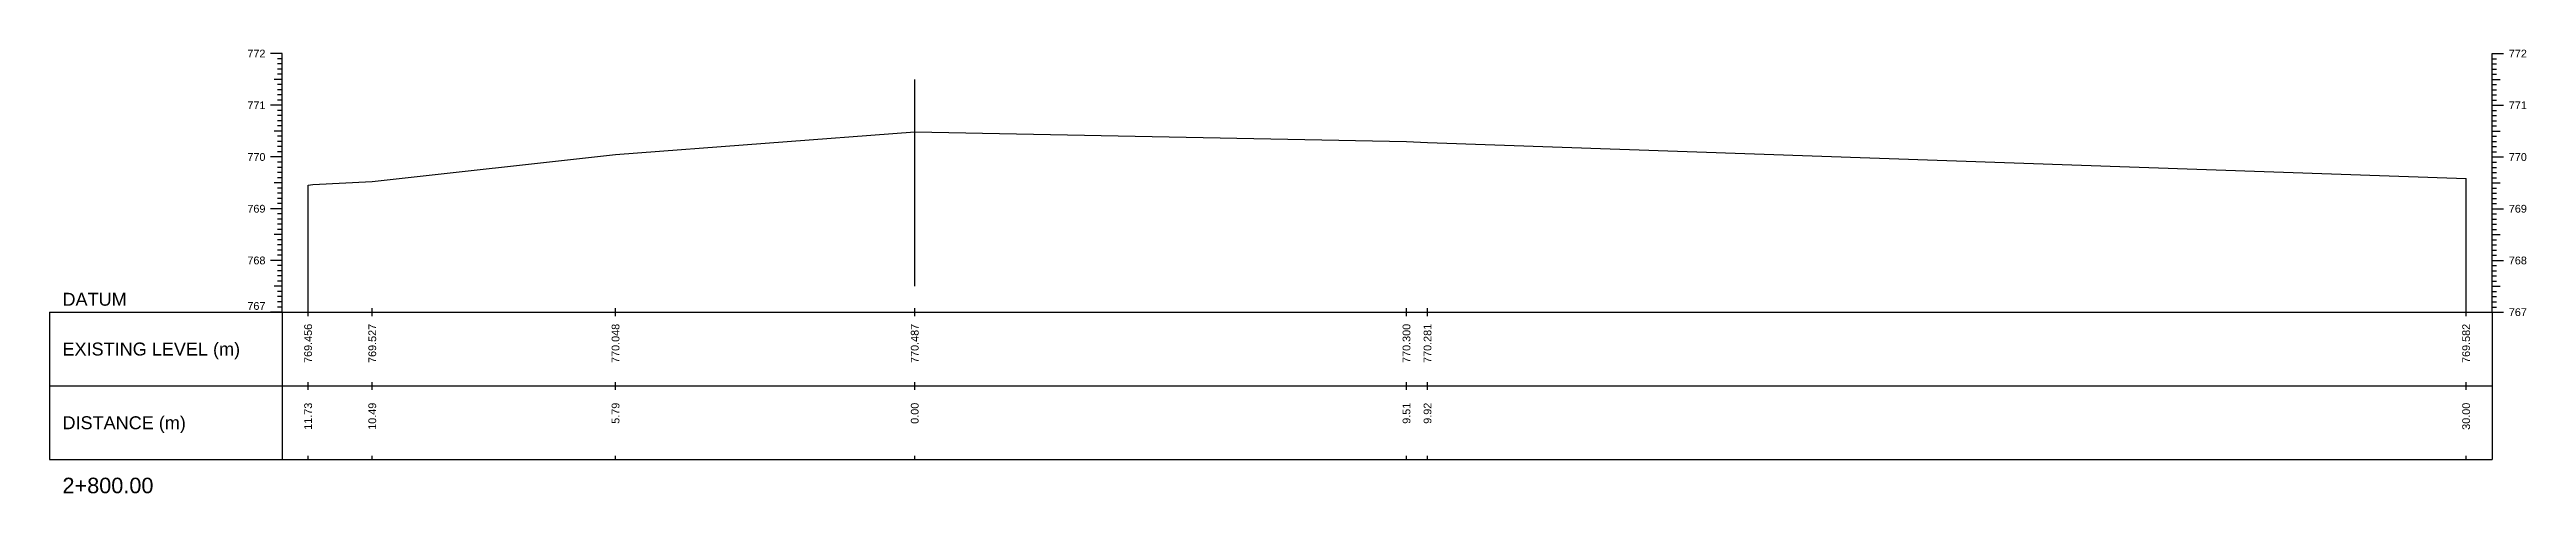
# Model space of a CAD drawing. Header units: millimetres. Extents: x 505 to 14020, y 627 to 6964.
# Drawn here: x 13402 to 13881, y 6165.3 to 6251.1 of the extents above; entities that cross this region are included whole.
import ezdxf
from ezdxf.enums import TextEntityAlignment as Align

# ---------------------------------------------------------------- set-up
doc = ezdxf.new("R2010")
doc.units = ezdxf.units.MM
for name, color, linetype in [('CL', 4, 'Continuous'), ('CS_Drawing', 7, 'Continuous'), ('GL', 3, 'Continuous')]:
    doc.layers.add(name, color=color, linetype=linetype)
doc.styles.get("Standard").update_dxf_attribs({"font": 'arial.ttf'})

msp = doc.modelspace()

# ---------------------------------------------------------------- texts
at = {"layer": 'CS_Drawing'}
for s, p in [('772', (13443.8, 6250.37)), ('771', (13443.8, 6240.37)), ('770', (13443.8, 6230.37)), ('769', (13443.8, 6220.37)), ('768', (13443.8, 6210.37))]:
    msp.add_text(s, height=1.5, dxfattribs=at).set_placement(p, align=Align.MIDDLE_RIGHT)
for s, height, p in [('772', 1.5, (13877.6, 6250.37)), ('771', 1.5, (13877.6, 6240.37)), ('770', 1.5, (13877.6, 6230.37)), ('769', 1.5, (13877.6, 6220.37)), ('768', 1.5, (13877.6, 6210.37)), ('DATUM', 2.5, (13404.55, 6202.87)), ('767', 1.5, (13877.6, 6200.37)), ('767', 1.5, (13877.6, 6200.37)), ('EXISTING LEVEL (m)', 2.5, (13404.55, 6193.245)), ('DISTANCE (m)', 2.5, (13404.55, 6178.995)), ('2+800.00', 3, (13404.55, 6166.87))]:
    msp.add_text(s, height=height, dxfattribs=at).set_placement(p, align=Align.MIDDLE_LEFT)
msp.add_text('767', height=1.5, dxfattribs=at).set_placement((13443.8, 6200.82), align=Align.RIGHT)
for s, p in [('769.456', (13452.05, 6198.12)), ('769.527', (13464.455, 6198.12)), ('770.048', (13511.497, 6198.12)), ('770.487', (13569.35, 6198.12)), ('770.300', (13664.441, 6198.12)), ('770.281', (13668.51, 6198.12)), ('769.582', (13869.35, 6198.12)), ('11.73', (13452.05, 6182.87)), ('10.49', (13464.455, 6182.87)), ('5.79', (13511.497, 6182.87)), ('0.00', (13569.35, 6182.87)), ('9.51', (13664.441, 6182.87)), ('9.92', (13668.51, 6182.87)), ('30.00', (13869.35, 6182.87))]:
    msp.add_text(s, height=1.5, rotation=90, dxfattribs=at).set_placement(p, align=Align.MIDDLE_RIGHT)

# ---------------------------------------------------------------- linework, layer by layer
at = {"layer": 'CL', "ltscale": 10}
msp.add_line((13569.35, 6205.37), (13569.35, 6245.37), dxfattribs=at)
at = {"layer": 'CS_Drawing'}
for p, q in [((13447.05, 6250.37), (13444.8, 6250.37)), ((13447.05, 6250.37), (13445.475, 6250.37)), ((13447.05, 6250.37), (13446.15, 6250.37)), ((13447.05, 6249.37), (13446.15, 6249.37)), ((13447.05, 6248.37), (13446.15, 6248.37)), ((13447.05, 6247.37), (13446.15, 6247.37)), ((13447.05, 6246.37), (13446.15, 6246.37)), ((13447.05, 6200.37), (13447.05, 6250.37)), ((13874.35, 6250.37), (13876.6, 6250.37)), ((13874.35, 6250.37), (13875.925, 6250.37)), ((13874.35, 6250.37), (13875.25, 6250.37)), ((13874.35, 6200.37), (13874.35, 6250.37)), ((13874.35, 6249.37), (13875.25, 6249.37)), ((13874.35, 6248.37), (13875.25, 6248.37)), ((13874.35, 6247.37), (13875.25, 6247.37)), ((13874.35, 6246.37), (13875.25, 6246.37)), ((13447.05, 6245.37), (13445.475, 6245.37)), ((13447.05, 6245.37), (13446.15, 6245.37)), ((13447.05, 6244.37), (13446.15, 6244.37)), ((13447.05, 6243.37), (13446.15, 6243.37)), ((13447.05, 6242.37), (13446.15, 6242.37)), ((13447.05, 6241.37), (13446.15, 6241.37)), ((13874.35, 6245.37), (13875.925, 6245.37)), ((13874.35, 6245.37), (13875.25, 6245.37)), ((13874.35, 6244.37), (13875.25, 6244.37)), ((13874.35, 6243.37), (13875.25, 6243.37)), ((13874.35, 6242.37), (13875.25, 6242.37)), ((13874.35, 6241.37), (13875.25, 6241.37)), ((13447.05, 6240.37), (13444.8, 6240.37)), ((13447.05, 6240.37), (13445.475, 6240.37)), ((13447.05, 6240.37), (13446.15, 6240.37)), ((13447.05, 6239.37), (13446.15, 6239.37)), ((13447.05, 6238.37), (13446.15, 6238.37)), ((13447.05, 6237.37), (13446.15, 6237.37)), ((13447.05, 6236.37), (13446.15, 6236.37)), ((13874.35, 6240.37), (13876.6, 6240.37)), ((13874.35, 6240.37), (13875.925, 6240.37)), ((13874.35, 6240.37), (13875.25, 6240.37)), ((13874.35, 6239.37), (13875.25, 6239.37)), ((13874.35, 6238.37), (13875.25, 6238.37)), ((13874.35, 6237.37), (13875.25, 6237.37)), ((13874.35, 6236.37), (13875.25, 6236.37)), ((13447.05, 6235.37), (13445.475, 6235.37)), ((13447.05, 6235.37), (13446.15, 6235.37)), ((13447.05, 6234.37), (13446.15, 6234.37)), ((13447.05, 6233.37), (13446.15, 6233.37)), ((13447.05, 6232.37), (13446.15, 6232.37)), ((13447.05, 6231.37), (13446.15, 6231.37)), ((13874.35, 6235.37), (13875.925, 6235.37)), ((13874.35, 6235.37), (13875.25, 6235.37)), ((13874.35, 6234.37), (13875.25, 6234.37)), ((13874.35, 6233.37), (13875.25, 6233.37)), ((13874.35, 6232.37), (13875.25, 6232.37)), ((13874.35, 6231.37), (13875.25, 6231.37)), ((13447.05, 6230.37), (13444.8, 6230.37)), ((13447.05, 6230.37), (13445.475, 6230.37)), ((13447.05, 6230.37), (13446.15, 6230.37)), ((13447.05, 6229.37), (13446.15, 6229.37)), ((13447.05, 6228.37), (13446.15, 6228.37)), ((13447.05, 6227.37), (13446.15, 6227.37)), ((13874.35, 6230.37), (13876.6, 6230.37)), ((13874.35, 6230.37), (13875.925, 6230.37)), ((13874.35, 6230.37), (13875.25, 6230.37)), ((13874.35, 6229.37), (13875.25, 6229.37)), ((13874.35, 6228.37), (13875.25, 6228.37)), ((13874.35, 6227.37), (13875.25, 6227.37)), ((13447.05, 6225.37), (13445.475, 6225.37)), ((13447.05, 6226.37), (13446.15, 6226.37)), ((13447.05, 6225.37), (13446.15, 6225.37)), ((13447.05, 6224.37), (13446.15, 6224.37)), ((13447.05, 6223.37), (13446.15, 6223.37)), ((13447.05, 6222.37), (13446.15, 6222.37)), ((13452.05, 6200.37), (13452.05, 6224.93)), ((13869.35, 6200.37), (13869.35, 6226.19)), ((13874.35, 6226.37), (13875.25, 6226.37)), ((13874.35, 6225.37), (13875.925, 6225.37)), ((13874.35, 6225.37), (13875.25, 6225.37)), ((13874.35, 6224.37), (13875.25, 6224.37)), ((13874.35, 6223.37), (13875.25, 6223.37)), ((13874.35, 6222.37), (13875.25, 6222.37)), ((13447.05, 6220.37), (13444.8, 6220.37)), ((13447.05, 6220.37), (13445.475, 6220.37)), ((13447.05, 6221.37), (13446.15, 6221.37)), ((13447.05, 6220.37), (13446.15, 6220.37)), ((13447.05, 6219.37), (13446.15, 6219.37)), ((13447.05, 6218.37), (13446.15, 6218.37)), ((13447.05, 6217.37), (13446.15, 6217.37)), ((13874.35, 6221.37), (13875.25, 6221.37)), ((13874.35, 6220.37), (13876.6, 6220.37)), ((13874.35, 6220.37), (13875.925, 6220.37)), ((13874.35, 6220.37), (13875.25, 6220.37)), ((13874.35, 6219.37), (13875.25, 6219.37)), ((13874.35, 6218.37), (13875.25, 6218.37)), ((13874.35, 6217.37), (13875.25, 6217.37)), ((13447.05, 6215.37), (13445.475, 6215.37)), ((13447.05, 6216.37), (13446.15, 6216.37)), ((13447.05, 6215.37), (13446.15, 6215.37)), ((13447.05, 6214.37), (13446.15, 6214.37)), ((13447.05, 6213.37), (13446.15, 6213.37)), ((13447.05, 6212.37), (13446.15, 6212.37)), ((13874.35, 6216.37), (13875.25, 6216.37)), ((13874.35, 6215.37), (13875.925, 6215.37)), ((13874.35, 6215.37), (13875.25, 6215.37)), ((13874.35, 6214.37), (13875.25, 6214.37)), ((13874.35, 6213.37), (13875.25, 6213.37)), ((13874.35, 6212.37), (13875.25, 6212.37)), ((13447.05, 6210.37), (13444.8, 6210.37)), ((13447.05, 6210.37), (13445.475, 6210.37)), ((13447.05, 6211.37), (13446.15, 6211.37)), ((13447.05, 6210.37), (13446.15, 6210.37)), ((13447.05, 6209.37), (13446.15, 6209.37)), ((13447.05, 6208.37), (13446.15, 6208.37)), ((13874.35, 6211.37), (13875.25, 6211.37)), ((13874.35, 6210.37), (13876.6, 6210.37)), ((13874.35, 6210.37), (13875.925, 6210.37)), ((13874.35, 6210.37), (13875.25, 6210.37)), ((13874.35, 6209.37), (13875.25, 6209.37)), ((13874.35, 6208.37), (13875.25, 6208.37)), ((13447.05, 6205.37), (13445.475, 6205.37)), ((13447.05, 6207.37), (13446.15, 6207.37)), ((13447.05, 6206.37), (13446.15, 6206.37)), ((13447.05, 6205.37), (13446.15, 6205.37)), ((13447.05, 6204.37), (13446.15, 6204.37)), ((13447.05, 6203.37), (13446.15, 6203.37)), ((13874.35, 6207.37), (13875.25, 6207.37)), ((13874.35, 6206.37), (13875.25, 6206.37)), ((13874.35, 6205.37), (13875.925, 6205.37)), ((13874.35, 6205.37), (13875.25, 6205.37)), ((13874.35, 6204.37), (13875.25, 6204.37)), ((13874.35, 6203.37), (13875.25, 6203.37)), ((13402.05, 6200.37), (13447.05, 6200.37)), ((13402.05, 6200.37), (13402.05, 6171.87)), ((13447.05, 6200.37), (13444.8, 6200.37)), ((13447.05, 6200.37), (13445.475, 6200.37)), ((13447.05, 6202.37), (13446.15, 6202.37)), ((13447.05, 6201.37), (13446.15, 6201.37)), ((13447.05, 6200.37), (13446.15, 6200.37)), ((13447.05, 6200.37), (13874.35, 6200.37)), ((13447.05, 6200.37), (13447.05, 6171.87)), ((13452.05, 6199.62), (13452.05, 6201.12)), ((13464.455, 6199.62), (13464.455, 6201.12)), ((13511.497, 6199.62), (13511.497, 6201.12)), ((13569.35, 6199.62), (13569.35, 6201.12)), ((13664.441, 6199.62), (13664.441, 6201.12)), ((13668.51, 6199.62), (13668.51, 6201.12)), ((13869.35, 6199.62), (13869.35, 6201.12)), ((13874.35, 6202.37), (13875.25, 6202.37)), ((13874.35, 6201.37), (13875.25, 6201.37)), ((13874.35, 6200.37), (13876.6, 6200.37)), ((13874.35, 6200.37), (13875.925, 6200.37)), ((13874.35, 6200.37), (13875.25, 6200.37)), ((13874.35, 6200.37), (13874.35, 6171.87)), ((13402.05, 6186.12), (13447.05, 6186.12)), ((13447.05, 6186.12), (13874.35, 6186.12)), ((13447.05, 6186.12), (13874.35, 6186.12)), ((13452.05, 6185.37), (13452.05, 6186.87)), ((13464.455, 6185.37), (13464.455, 6186.87)), ((13511.497, 6185.37), (13511.497, 6186.87)), ((13569.35, 6185.37), (13569.35, 6186.87)), ((13664.441, 6185.37), (13664.441, 6186.87)), ((13668.51, 6185.37), (13668.51, 6186.87)), ((13869.35, 6185.37), (13869.35, 6186.87)), ((13402.05, 6171.87), (13447.05, 6171.87)), ((13447.05, 6171.87), (13874.35, 6171.87)), ((13452.05, 6171.87), (13452.05, 6172.62)), ((13464.455, 6171.87), (13464.455, 6172.62)), ((13511.497, 6171.87), (13511.497, 6172.62)), ((13569.35, 6171.87), (13569.35, 6172.62)), ((13664.441, 6171.87), (13664.441, 6172.62)), ((13668.51, 6171.87), (13668.51, 6172.62)), ((13869.35, 6171.87), (13869.35, 6172.62))]:
    msp.add_line(p, q, dxfattribs=at)
at = {"layer": 'GL'}
msp.add_lwpolyline([(13452.05, 6224.93), (13452.97, 6225.04), (13464.455, 6225.64), (13511.497, 6230.85), (13569.35, 6235.24), (13664.441, 6233.37), (13668.51, 6233.18), (13869.35, 6226.19)], dxfattribs=at)

msp.set_redraw_order([(e.dxf.handle, doc.entitydb.next_handle()) for e in msp.query("TEXT MTEXT ATTDEF DIMENSION ARC_DIMENSION")])  # texts and dimensions are drawn at this point

doc.saveas('drawing.dxf')
